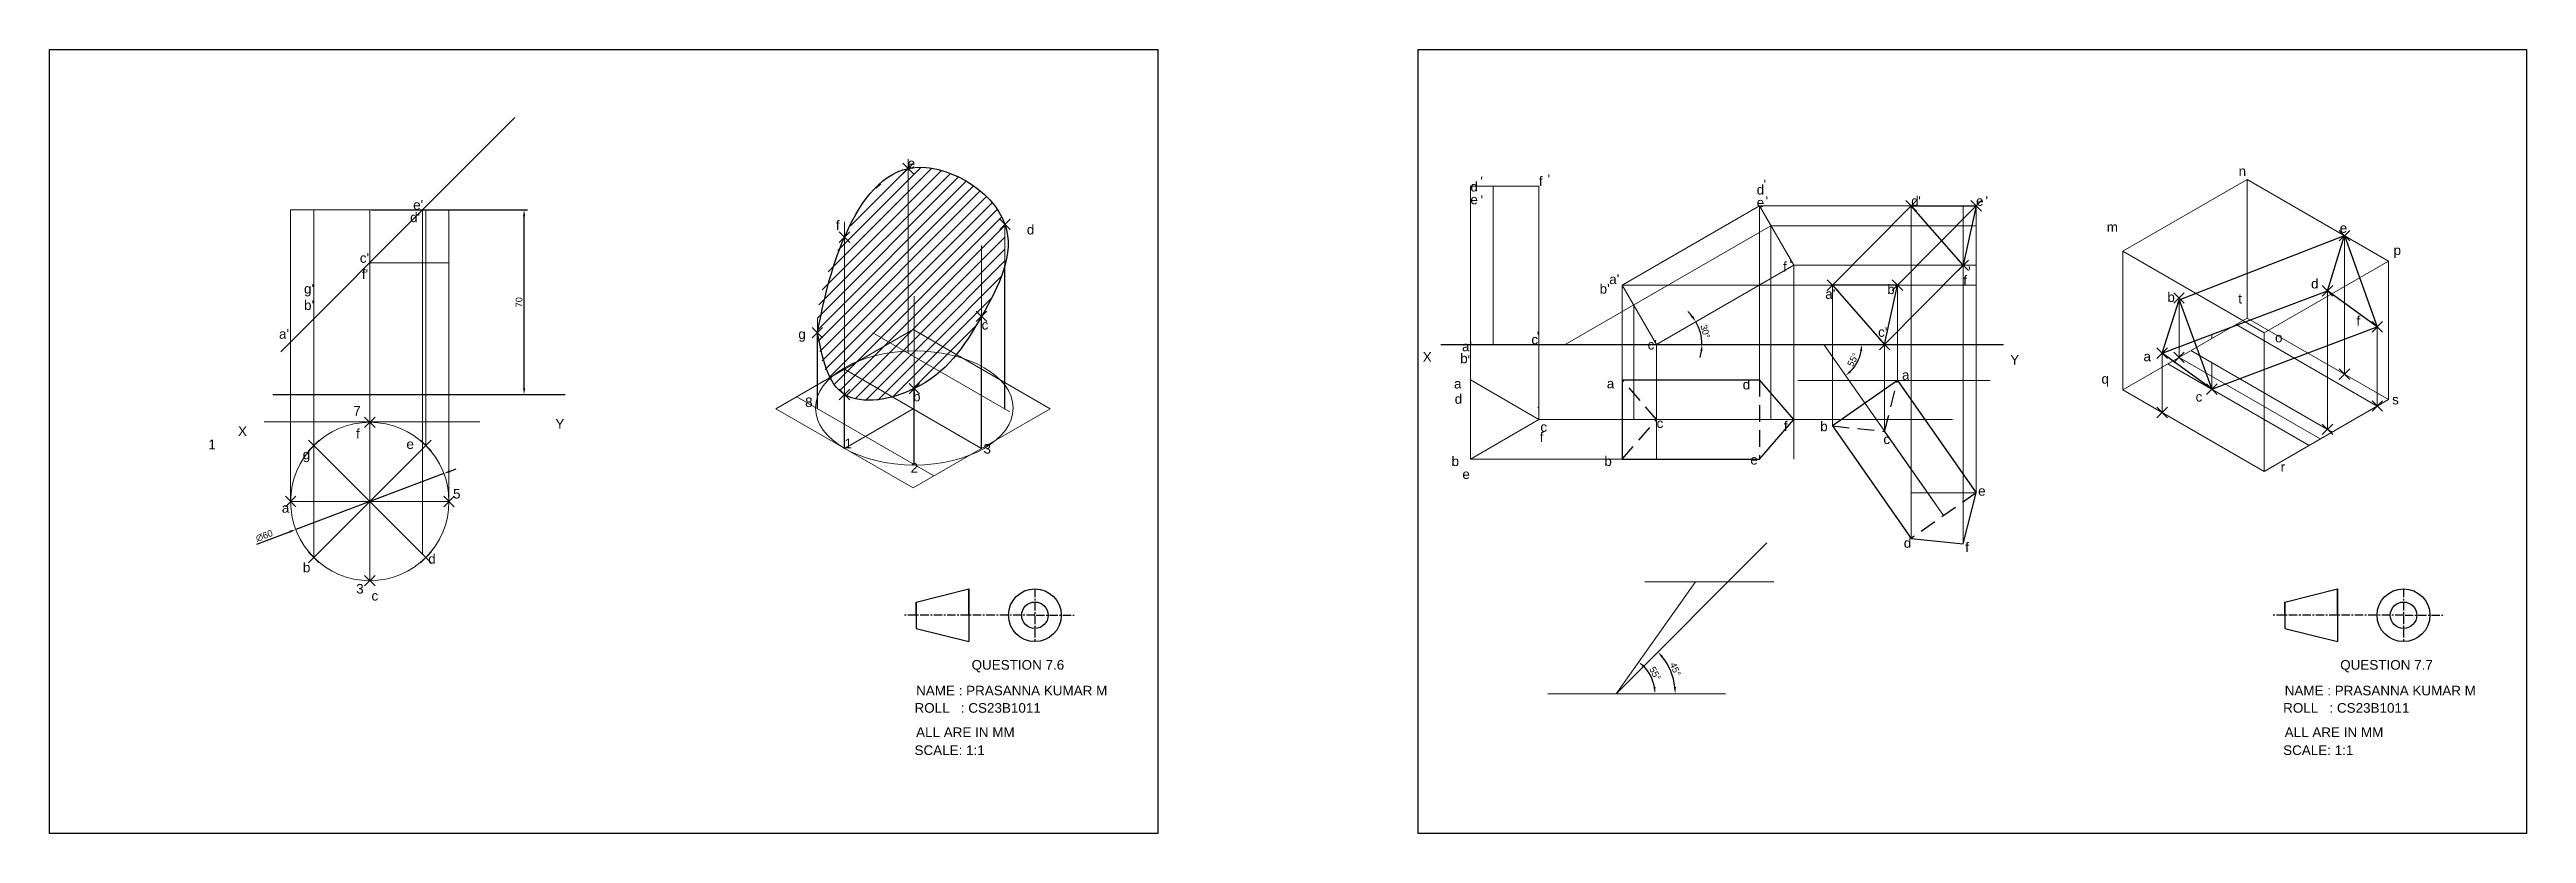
# Model space of a CAD drawing. Header units: millimetres. Extents: x -5 to 7830, y -5 to 1402.
# Drawn here: x 5088 to 6027, y 334 to 631 of the extents above; entities that cross this region are included whole.
import ezdxf

# ---------------------------------------------------------------- set-up
doc = ezdxf.new("R2010")
doc.units = ezdxf.units.MM
doc.header["$PDMODE"] = 3
doc.header["$PDSIZE"] = 2
doc.linetypes.add('CENTER', pattern=[50.8, 31.75, -6.35, 6.35, -6.35])
doc.linetypes.add('HIDDEN', pattern=[9.525, 6.35, -3.175])
doc.styles.get("Standard").update_dxf_attribs({"font": 'arial.ttf'})
doc.dimstyles.new('ISO-25', dxfattribs={"dimtxt": 2.5, "dimasz": 2.5, "dimexe": 1.25, "dimexo": 0.625, "dimtad": 1, "dimtxsty": 'Standard', "dimcen": 2.5, "dimadec": 0, "dimazin": 0, "dimtfac": 1, "dimtmove": 0, "dimatfit": 3, "dimfxl": 1, "dimarcsym": 0})

msp = doc.modelspace()

# ---------------------------------------------------------------- texts
for s, height, p in [('e', 3.647, (5413.043, 586.382)), ("'", 3.647, (5630.068, 579.549)), ('f', 3.647, (5652.278, 579.609)), ("'", 3.647, (5655.542, 580.357)), ("'", 3.647, (5737.416, 578.375)), ('n', 3.647, (5917.411, 583.41)), ("e'", 3.6468, (5225.657, 570.608)), ('d', 3.647, (5626.298, 577.526)), ('e', 3.647, (5626.298, 572.665)), ("'", 3.647, (5630.12, 572.452)), ('d', 3.647, (5734.8, 576.372)), ('e', 3.647, (5734.8, 571.511)), ("'", 3.647, (5738.124, 572.049)), ('d', 3.647, (5793.358, 572.109)), ("'", 3.647, (5796.036, 572.049)), ('e', 3.647, (5817.932, 572.109)), ("'", 3.647, (5821.473, 572.072)), ("d'", 3.6468, (5224.512, 565.892)), ('f', 3.647, (5385.84, 562.93)), ('d', 3.647, (5458.211, 561.246)), ('m', 3.647, (5867.447, 562.244)), ('e', 3.647, (5955.738, 561.868)), ("c'", 3.6468, (5205.441, 550.504)), ('p', 3.647, (5976.144, 553.445)), ("f'", 3.6468, (5206.201, 544.362)), ("a'", 3.6468, (5678.919, 542.447)), ('f', 3.647, (5744.762, 547.203)), ("'", 3.647, (5747.206, 547.914)), ('f', 3.647, (5813.096, 542.049)), ("'", 3.647, (5814.919, 545.455)), ('d', 3.647, (5944.868, 540.798)), ("g'", 3.6468, (5184.307, 538.843)), ("b'", 3.6468, (5184.307, 532.633)), ("b'", 3.6468, (5675.281, 538.813)), ("a'", 3.6468, (5760.777, 536.847)), ("b'", 3.6468, (5784.28, 538.664)), ('b', 3.647, (5890.42, 535.669)), ('t', 3.647, (5917.295, 535.085)), ('c', 3.647, (5441.068, 525.189)), ("c'", 3.6468, (5780.791, 522.46)), ('f', 3.647, (5962.082, 526.659)), ("a'", 3.6468, (5174.819, 521.737)), ('g', 3.647, (5371.613, 521.67)), ('X', 3.647, (5608.244, 513.022)), ('b', 3.647, (5622.455, 512.444)), ("a'", 3.6468, (5623.114, 517)), ('c', 3.647, (5649.408, 519.609)), ("'", 3.647, (5651.448, 520.781)), ("c'", 3.6468, (5693.453, 517.639)), ('o', 3.647, (5931.224, 520.366)), ("'", 3.647, (5625.246, 511.758)), ('a', 3.647, (5789.846, 506.196)), ('Y', 3.647, (5830.878, 511.968)), ('q', 3.647, (5865.444, 504.722)), ('a', 3.647, (5881.376, 513.193)), ('8', 3.647, (5374.203, 495.845)), ('b', 3.647, (5415.087, 498.012)), ('a', 3.647, (5620.095, 502.892)), ('d', 3.647, (5620.364, 497.089)), ('a', 3.647, (5677.994, 502.945)), ('d', 3.647, (5729.489, 502.536)), ('c', 3.647, (5901.123, 497.922)), ('s', 3.647, (5975.596, 496.855)), ('X', 3.647, (5159.294, 484.893)), ('7', 3.647, (5202.987, 492.635)), ('Y', 3.647, (5279.555, 487.671)), ('c', 3.647, (5652.833, 486.472)), ('c', 3.647, (5696.864, 487.905)), ('f', 3.647, (5745.095, 486.829)), ('b', 3.647, (5758.863, 486.707)), ('1', 3.647, (5148.028, 479.863)), ('g', 3.647, (5183.81, 476.053)), ('f', 3.647, (5203.998, 483.916)), ('e', 3.647, (5223.107, 479.984)), ('1', 3.647, (5389.106, 480.202)), ('3', 3.647, (5441.792, 478.223)), ('f', 3.647, (5652.597, 482.643)), ('c', 3.647, (5782.796, 481.827)), ('2', 3.647, (5414.189, 470.983)), ('b', 3.647, (5619.17, 473.498)), ('e', 3.647, (5623.251, 468.607)), ('b', 3.647, (5677.069, 473.55)), ('e', 3.647, (5732.376, 474.054)), ('r', 3.647, (5933.33, 471.345)), ('5', 3.647, (5240.782, 461.172)), ('e', 3.647, (5818.712, 462.261)), ('a', 3.647, (5175.888, 455.82)), ('d', 3.647, (5790.542, 442.537)), ('f', 3.647, (5813.801, 440.868)), ('b', 3.647, (5183.873, 433.235)), ('d', 3.647, (5231.379, 436.493)), ('3', 3.647, (5204.077, 425.182)), ('c', 3.647, (5209.868, 422.528)), ('QUESTION 7.6', 3.64682, (5437.283, 396.341)), ('QUESTION 7.7', 3.64682, (5955.924, 396.341)), ('NAME : PRASANNA KUMAR M', 3.64682, (5416.252, 386.606)), ('NAME : PRASANNA KUMAR M', 3.64682, (5934.893, 386.606)), ('ROLL   : CS23B1011', 3.64682, (5415.657, 380.029)), ('ROLL   : CS23B1011', 3.64682, (5934.299, 380.029)), ('SCALE: 1:1', 3.6468, (5415.657, 364.008)), ('ALL ARE IN MM', 3.64682, (5416.252, 370.819)), ('SCALE: 1:1', 3.6468, (5934.299, 364.008)), ('ALL ARE IN MM', 3.64682, (5934.893, 370.819))]:
    msp.add_text(s, height=height).set_placement(p)

# ---------------------------------------------------------------- blocks, each defined once
blk = doc.blocks.new('*D37')
at = {"color": 0, "linetype": 'ByBlock', "lineweight": -2, "transparency": 16777216}
for p, q in [((5237.29, 470.66), (5181.16, 449.46)), ((5239.63, 471.54), (5241.97, 472.43)), ((5166.42, 443.89), (5178.82, 448.58))]:
    blk.add_line(p, q, dxfattribs=at)
at = {"color": 0, "linetype": 'ByBlock', "lineweight": 5, "transparency": 16777216}
for points in [[(5239.49, 471.93), (5239.78, 471.15), (5237.29, 470.66)], [(5178.68, 448.97), (5178.97, 448.19), (5181.16, 449.46)]]:
    blk.add_solid(points, dxfattribs=at)
at = {"layer": 'Defpoints', "color": 0, "linetype": 'ByBlock', "lineweight": 5, "transparency": 16777216}
for p in [(5237.29, 470.66), (5181.16, 449.46)]:
    blk.add_point(p, dxfattribs=at)
at = {"color": 0, "linetype": 'ByBlock', "lineweight": 5, "transparency": 16777216, "insert": (5169.25, 447.07), "char_height": 2.5, "attachment_point": 5, "rotation": 20.68865}
blk.add_mtext('∅60', dxfattribs=at)
blk = doc.blocks.new('*D38')
at = {"color": 0, "linetype": 'ByBlock', "lineweight": -2, "transparency": 16777216}
for p, q in [((5209.85, 570.55), (5268.94, 570.55)), ((5267.69, 503.05), (5267.69, 568.05)), ((5209.85, 500.55), (5268.94, 500.55))]:
    blk.add_line(p, q, dxfattribs=at)
at = {"color": 0, "linetype": 'ByBlock', "lineweight": 5, "transparency": 16777216}
for points in [[(5267.28, 568.05), (5268.11, 568.05), (5267.69, 570.55)], [(5267.28, 503.05), (5268.11, 503.05), (5267.69, 500.55)]]:
    blk.add_solid(points, dxfattribs=at)
at = {"layer": 'Defpoints', "color": 0, "linetype": 'ByBlock', "lineweight": 5, "transparency": 16777216}
for p in [(5209.23, 570.55), (5267.69, 570.55), (5209.23, 500.55)]:
    blk.add_point(p, dxfattribs=at)
at = {"color": 0, "linetype": 'ByBlock', "lineweight": 5, "transparency": 16777216, "insert": (5265.79, 535.55), "char_height": 2.5, "attachment_point": 5, "rotation": 90}
blk.add_mtext('70', dxfattribs=at)
blk = doc.blocks.new('*D39')
at = {"color": 0, "linetype": 'ByBlock', "lineweight": -2, "transparency": 16777216}
for start, end in [(38.34222, 46.68445), (0, 30), (343.31555, 351.65778)]:
    blk.add_arc((5696.86, 519.55), 17.19, start, end, dxfattribs=at)
at = {"color": 0, "linetype": 'ByBlock', "lineweight": 18, "transparency": 16777216}
for points in [[(5710.69, 530.44), (5710, 529.98), (5711.75, 528.14)], [(5713.45, 517.09), (5714.28, 517.03), (5714.05, 519.55)]]:
    blk.add_solid(points, dxfattribs=at)
at = {"layer": 'Defpoints', "color": 0, "linetype": 'ByBlock', "lineweight": 18, "transparency": 16777216}
for p in [(5748.83, 549.55), (5615.08, 519.55), (5696.86, 519.55), (5713.79, 522.53), (5828.27, 519.55)]:
    blk.add_point(p, dxfattribs=at)
at = {"color": 0, "linetype": 'ByBlock', "lineweight": 18, "transparency": 16777216, "insert": (5715.3, 524.49), "char_height": 2.5, "attachment_point": 5, "rotation": 285}
blk.add_mtext('30°', dxfattribs=at)
blk = doc.blocks.new('*D40')
at = {"color": 0, "linetype": 'ByBlock', "lineweight": -2, "transparency": 16777216}
blk.add_arc((5760.24, 519.55), 14.35, 314.99737, 350.00263, dxfattribs=at)
at = {"color": 0, "linetype": 'ByBlock', "lineweight": 18, "transparency": 16777216}
for points in [[(5773.96, 517.1), (5774.79, 517.02), (5774.59, 519.55)], [(5770.66, 509.09), (5770.12, 509.72), (5768.47, 507.8)]]:
    blk.add_solid(points, dxfattribs=at)
at = {"layer": 'Defpoints', "color": 0, "linetype": 'ByBlock', "lineweight": 18, "transparency": 16777216}
for p in [(5615.08, 519.55), (5760.24, 519.55), (5828.27, 519.55), (5771.75, 510.98), (5802.8, 458.77)]:
    blk.add_point(p, dxfattribs=at)
at = {"color": 0, "linetype": 'ByBlock', "lineweight": 18, "transparency": 16777216, "insert": (5771.29, 513.8), "char_height": 2.5, "attachment_point": 5, "rotation": 62.5}
blk.add_mtext('55°', dxfattribs=at)
blk = doc.blocks.new('*D64')
at = {"color": 0, "linetype": 'ByBlock', "lineweight": -2, "transparency": 16777216}
blk.add_arc((5681.57, 387.23), 22.35, 6.41092, 38.58908, dxfattribs=at)
at = {"color": 0, "linetype": 'ByBlock', "lineweight": 5, "transparency": 16777216}
for points in [[(5698.73, 400.9), (5699.35, 401.45), (5697.37, 403.04)], [(5704.2, 389.75), (5703.36, 389.71), (5703.92, 387.23)]]:
    blk.add_solid(points, dxfattribs=at)
at = {"layer": 'Defpoints', "color": 0, "linetype": 'ByBlock', "lineweight": 5, "transparency": 16777216}
for p in [(5738.69, 444.36), (5655.61, 387.23), (5681.57, 387.23), (5703.16, 393.02), (5723.04, 387.23)]:
    blk.add_point(p, dxfattribs=at)
at = {"color": 0, "linetype": 'ByBlock', "lineweight": 18, "transparency": 16777216, "insert": (5703.97, 396.51), "char_height": 2.5, "attachment_point": 5, "rotation": 292.5}
blk.add_mtext('45°', dxfattribs=at)
blk = doc.blocks.new('*D65')
at = {"color": 0, "linetype": 'ByBlock', "lineweight": -2, "transparency": 16777216}
blk.add_arc((5681.57, 387.23), 14.7, 9.75278, 44.98283, dxfattribs=at)
at = {"color": 0, "linetype": 'ByBlock', "lineweight": 5, "transparency": 16777216}
for points in [[(5691.7, 397.31), (5692.24, 397.95), (5690.06, 399.24)], [(5696.47, 389.76), (5695.64, 389.69), (5696.27, 387.23)]]:
    blk.add_solid(points, dxfattribs=at)
at = {"layer": 'Defpoints', "color": 0, "linetype": 'ByBlock', "lineweight": 5, "transparency": 16777216}
for p in [(5711.57, 429.66), (5655.61, 387.23), (5681.57, 387.23), (5695.53, 391.84), (5723.04, 387.23)]:
    blk.add_point(p, dxfattribs=at)
at = {"color": 0, "linetype": 'ByBlock', "lineweight": 18, "transparency": 16777216, "insert": (5696.31, 394.87), "char_height": 2.5, "attachment_point": 5, "rotation": 297.36781}
blk.add_mtext('55°', dxfattribs=at)

# ---------------------------------------------------------------- dimensions: what is measured, and where the dimension line sits
at = {"linetype": 'ByBlock', "lineweight": 5}
dim = msp.add_linear_dim(base=(5267.693, 570.549), p1=(5209.229, 500.549), p2=(5209.229, 570.549), angle=90, dimstyle='ISO-25', dxfattribs=at)
dim.commit()
dim.dimension.update_dxf_attribs({"geometry": '*D38', "text_midpoint": (5265.792, 535.549)})
at = {"linetype": 'ByBlock', "lineweight": 18}
for base, line1, line2, picture, middle in [((5713.788, 522.533), ((5615.082, 519.549), (5828.273, 519.549)), ((5696.864, 519.549), (5748.825, 549.549)), '*D39', (5715.301, 524.49)), ((5771.752, 510.982), ((5760.245, 519.549), (5802.801, 458.773)), ((5615.082, 519.549), (5828.273, 519.549)), '*D40', (5771.288, 513.801)), ((5703.159, 393.02), ((5655.611, 387.234), (5723.04, 387.234)), ((5681.566, 387.234), (5738.689, 444.357)), '*D64', (5703.971, 396.514)), ((5695.531, 391.838), ((5655.611, 387.234), (5723.04, 387.234)), ((5681.566, 387.234), (5711.566, 429.66)), '*D65', (5696.309, 394.865))]:
    dim = msp.add_angular_dim_2l(base=base, line1=line1, line2=line2, dimstyle='ISO-25', dxfattribs=at)
    dim.commit()
    dim.dimension.update_dxf_attribs({"geometry": picture, "text_midpoint": middle})
at = {"linetype": 'ByBlock', "lineweight": 5}
dim = msp.add_diameter_dim_2p(p1=(5237.294, 470.659), p2=(5181.163, 449.462), dimstyle='ISO-25', dxfattribs=at)
dim.commit()
dim.dimension.update_dxf_attribs({"geometry": '*D37', "text_midpoint": (5169.949, 445.227), "dimtype": 163})

# ---------------------------------------------------------------- hatches: boundary and pattern name
at = {"linetype": 'ByBlock', "lineweight": 30}
h = msp.add_hatch(dxfattribs=at)
h.set_pattern_fill('ANSI31', color=0)
edge = h.paths.add_edge_path()
edge.add_spline(control_points=[(5449.94, 565.08), (5445.321, 578.185), (5426.491, 589.202), (5413.254, 586.26)], knot_values=[0, 0, 0, 0, 42.3606798, 42.3606798, 42.3606798, 42.3606798], degree=3, periodic=0)
edge.add_line((5413.254, 586.26), (5413.254, 524.144))
edge.add_line((5413.254, 524.144), (5415.087, 525.202))
edge.add_line((5415.087, 525.202), (5431.417, 515.774))
edge.add_spline(control_points=[(5431.417, 515.774), (5434.965, 520.105), (5438.031, 524.983), (5441.068, 530.202)], knot_values=[72.6209002, 72.6209002, 72.6209002, 72.6209002, 89.5345809, 89.5345809, 89.5345809, 89.5345809], degree=3, periodic=0)
edge.add_spline(control_points=[(5441.068, 530.202), (5444.629, 536.321), (5448.152, 542.908), (5449.94, 549.452)], knot_values=[89.5345809, 89.5345809, 89.5345809, 89.5345809, 109.3690848, 109.3690848, 109.3690848, 109.3690848], degree=3, periodic=0)
edge.add_line((5449.94, 549.452), (5449.94, 565.08))
edge = h.paths.add_edge_path()
edge.add_spline(control_points=[(5413.254, 586.26), (5402.152, 583.793), (5394.984, 571.508), (5389.106, 560.202)], knot_values=[0, 0, 0, 0, 35.5267193, 35.5267193, 35.5267193, 35.5267193], degree=3, periodic=0)
edge.add_line((5389.106, 560.202), (5389.106, 510.202))
edge.add_line((5389.106, 510.202), (5413.254, 524.144))
edge.add_line((5413.254, 524.144), (5413.254, 586.26))
edge = h.paths.add_edge_path()
edge.add_spline(control_points=[(5389.106, 560.202), (5383.735, 549.87), (5379.441, 540.356), (5378.836, 529.366)], knot_values=[203.4105648, 203.4105648, 203.4105648, 203.4105648, 235.8760354, 235.8760354, 235.8760354, 235.8760354], degree=3, periodic=0)
edge.add_line((5378.836, 529.366), (5378.836, 524.028))
edge.add_spline(control_points=[(5378.836, 524.028), (5379.157, 518.132), (5380.554, 511.753), (5383.346, 506.876)], knot_values=[0, 0, 0, 0, 16.6255229, 16.6255229, 16.6255229, 16.6255229], degree=3, periodic=0)
edge.add_line((5383.346, 506.876), (5389.106, 510.202))
edge.add_line((5389.106, 510.202), (5389.106, 560.202))
edge = h.paths.add_edge_path()
edge.add_line((5415.578, 514.918), (5406.427, 520.202))
edge.add_line((5406.427, 520.202), (5389.106, 510.202))
edge.add_line((5389.106, 510.202), (5407.391, 499.645))
edge.add_spline(control_points=[(5407.391, 499.645), (5410.232, 500.437), (5413.022, 501.536), (5415.578, 502.815)], knot_values=[44.0930802, 44.0930802, 44.0930802, 44.0930802, 52.1208416, 52.1208416, 52.1208416, 52.1208416], degree=3, periodic=0)
edge.add_line((5415.578, 502.815), (5415.578, 514.918))
edge = h.paths.add_edge_path()
edge.add_line((5415.578, 524.918), (5415.578, 514.918))
edge.add_line((5415.578, 514.918), (5425.248, 509.335))
edge.add_spline(control_points=[(5425.248, 509.335), (5427.488, 511.304), (5429.522, 513.461), (5431.417, 515.774)], knot_values=[63.586495, 63.586495, 63.586495, 63.586495, 72.6209002, 72.6209002, 72.6209002, 72.6209002], degree=3, periodic=0)
edge.add_line((5431.417, 515.774), (5415.578, 524.918))
h.paths.add_polyline_path([(5413.254, 524.144), (5406.427, 520.202), (5413.254, 516.26)], flags=17)
h.paths.add_polyline_path([(5415.578, 524.918), (5415.087, 525.202), (5413.254, 524.144), (5413.254, 516.26), (5415.578, 514.918)])
edge = h.paths.add_edge_path()
edge.add_line((5415.578, 514.918), (5415.578, 502.815))
edge.add_spline(control_points=[(5415.578, 502.815), (5419.229, 504.642), (5422.405, 506.837), (5425.248, 509.335)], knot_values=[52.1208416, 52.1208416, 52.1208416, 52.1208416, 63.586495, 63.586495, 63.586495, 63.586495], degree=3, periodic=0)
edge.add_line((5425.248, 509.335), (5415.578, 514.918))
edge = h.paths.add_edge_path()
edge.add_line((5389.106, 510.202), (5389.106, 500.624))
edge.add_spline(control_points=[(5389.106, 500.624), (5393.995, 497.625), (5400.831, 497.817), (5407.391, 499.645)], knot_values=[25.5587079, 25.5587079, 25.5587079, 25.5587079, 44.0930802, 44.0930802, 44.0930802, 44.0930802], degree=3, periodic=0)
edge.add_line((5407.391, 499.645), (5389.106, 510.202))
edge = h.paths.add_edge_path()
edge.add_line((5389.106, 510.202), (5383.346, 506.876))
edge.add_spline(control_points=[(5383.346, 506.876), (5384.847, 504.256), (5386.75, 502.069), (5389.106, 500.624)], knot_values=[16.6255229, 16.6255229, 16.6255229, 16.6255229, 25.5587079, 25.5587079, 25.5587079, 25.5587079], degree=3, periodic=0)
edge.add_line((5389.106, 500.624), (5389.106, 510.202))
h.paths.add_polyline_path([(5412.352, 585.632), (5416.566, 585.632), (5416.566, 589.774), (5412.352, 589.774)], flags=9)

# ---------------------------------------------------------------- linework, layer by layer
at = {"color": 0, "linetype": 'ByBlock', "lineweight": 30}
for p, q in [((5229.229, 570.549), (5264.175, 605.494)), ((5179.646, 520.966), (5175.49, 516.809))]:
    msp.add_line(p, q, dxfattribs=at)
at = {"color": 4, "linetype": 'ByBlock', "lineweight": 18}
for p, q in [((5413.254, 516.26), (5413.254, 589.774)), ((5449.94, 495.08), (5449.94, 565.08)), ((5441.068, 480.202), (5441.068, 557.113)), ((5415.578, 474.028), (5415.578, 537.857)), ((5378.836, 495.241), (5378.836, 529.366))]:
    msp.add_line(p, q, dxfattribs=at)
at = {"color": 7, "linetype": 'ByBlock', "lineweight": 5, "true_color": 0xffffff}
for p, q in [((5873.553, 554.879), (5920.647, 582.068)), ((5920.647, 529.568), (5920.647, 582.068)), ((5920.647, 582.068), (5974.175, 551.164)), ((5873.553, 502.379), (5873.553, 554.879)), ((5927.082, 523.974), (5873.553, 554.879)), ((5927.082, 523.974), (5974.175, 551.164)), ((5974.175, 498.664), (5974.175, 551.164)), ((5873.553, 502.379), (5920.647, 529.568)), ((5974.175, 498.664), (5920.647, 529.568)), ((5927.082, 471.474), (5927.082, 523.974)), ((5927.082, 471.474), (5873.553, 502.379)), ((5927.082, 471.474), (5974.175, 498.664))]:
    msp.add_line(p, q, dxfattribs=at)
at = {"linetype": 'ByBlock', "lineweight": 18}
for p, q in [((5626.298, 519.549), (5626.298, 579.549)), ((5652.278, 579.549), (5626.298, 579.549)), ((5634.958, 519.549), (5634.958, 579.549)), ((5652.278, 519.549), (5652.278, 579.549)), ((5389.106, 480.202), (5389.106, 566.085)), ((5683.874, 542.049), (5735.835, 572.049)), ((5688.204, 534.549), (5740.165, 564.549)), ((5748.825, 549.549), (5735.835, 572.049)), ((5735.835, 572.049), (5735.835, 506.136)), ((5735.835, 572.049), (5817.932, 572.049)), ((5740.165, 564.549), (5817.932, 564.549)), ((5740.165, 564.549), (5740.165, 491.136)), ((5793.358, 446.107), (5793.358, 572.049)), ((5813.096, 444.07), (5813.096, 572.049)), ((5817.932, 463.314), (5817.932, 572.049)), ((5662.223, 519.549), (5708.854, 546.472)), ((5696.864, 519.549), (5748.825, 549.549)), ((5748.825, 549.549), (5748.825, 476.136)), ((5748.825, 549.549), (5817.932, 549.549)), ((5683.874, 542.049), (5696.864, 519.549)), ((5683.874, 542.049), (5683.874, 476.136)), ((5683.874, 542.049), (5817.932, 542.049)), ((5763.554, 488.671), (5763.554, 542.049)), ((5788.129, 505.879), (5788.129, 542.049)), ((5688.204, 534.549), (5688.204, 491.136)), ((5363.126, 495.202), (5415.087, 525.202)), ((5415.087, 525.202), (5467.049, 495.202)), ((5626.298, 506.136), (5626.298, 519.549)), ((5626.298, 519.549), (5652.278, 519.549)), ((5652.278, 491.136), (5652.278, 519.549)), ((5696.864, 519.549), (5696.864, 476.136)), ((5760.245, 519.549), (5802.801, 458.773)), ((5783.292, 486.634), (5783.292, 519.549)), ((5389.106, 510.202), (5441.068, 480.202)), ((5415.087, 465.202), (5363.126, 495.202)), ((5415.087, 495.202), (5389.106, 480.202)), ((5467.049, 495.202), (5415.087, 465.202)), ((5651.893, 495.582), (5652.278, 495.805)), ((5652.278, 491.136), (5808.998, 491.136)), ((5783.292, 486.634), (5805.645, 454.711)), ((5626.298, 476.136), (5683.874, 476.136)), ((5681.566, 387.234), (5738.689, 444.357)), ((5681.566, 387.234), (5711.566, 429.66)), ((5692.348, 429.66), (5741.319, 429.66)), ((5655.611, 387.234), (5723.04, 387.234))]:
    msp.add_line(p, q, dxfattribs=at)
at = {"color": 0, "linetype": 'ByBlock', "lineweight": 18}
for p, q in [((5179.229, 570.549), (5239.229, 570.549)), ((5179.229, 460.06), (5179.229, 570.549)), ((5179.646, 520.966), (5229.229, 570.549)), ((5188.016, 500.549), (5188.016, 570.549)), ((5209.229, 500.549), (5209.229, 570.549)), ((5230.442, 500.549), (5230.442, 570.549)), ((5239.229, 460.06), (5239.229, 570.549)), ((5209.229, 500.549), (5209.229, 550.549)), ((5209.229, 550.549), (5239.229, 550.549)), ((5188.016, 481.274), (5188.016, 500.549)), ((5209.229, 430.06), (5209.229, 500.549)), ((5230.442, 481.274), (5230.442, 500.549)), ((5250.934, 490.305), (5169.191, 490.305)), ((5209.229, 460.06), (5188.016, 481.274)), ((5188.016, 481.274), (5230.442, 438.847)), ((5188.016, 438.847), (5230.442, 481.274)), ((5179.229, 460.06), (5239.229, 460.06))]:
    msp.add_line(p, q, dxfattribs=at)
at = {"color": 3, "linetype": 'ByBlock', "lineweight": 18}
for p, q in [((5229.229, 570.549), (5229.229, 440.06)), ((5209.229, 550.549), (5209.229, 430.06)), ((5188.016, 529.335), (5188.016, 438.847)), ((5179.229, 520.549), (5179.229, 460.06))]:
    msp.add_line(p, q, dxfattribs=at)
at = {"color": 7, "linetype": 'ByBlock', "lineweight": 30, "true_color": 0xffffff}
for p, q in [((5763.554, 542.049), (5793.358, 572.049)), ((5788.129, 542.049), (5817.932, 572.049)), ((5793.358, 572.049), (5817.932, 572.049)), ((5813.096, 549.549), (5793.358, 572.049)), ((5817.932, 572.049), (5813.096, 549.549)), ((5783.292, 519.549), (5813.096, 549.549)), ((5763.554, 542.049), (5783.292, 519.549)), ((5788.129, 542.049), (5763.554, 542.049)), ((5783.292, 519.549), (5788.129, 542.049))]:
    msp.add_line(p, q, dxfattribs=at)
at = {"color": 3, "linetype": 'ByBlock', "lineweight": 30}
for p, q in [((5894.836, 536.419), (5957.509, 560.786)), ((5951.128, 539.895), (5957.509, 560.786)), ((5957.509, 560.786), (5969.986, 526.245)), ((5449.94, 495.08), (5449.94, 549.452)), ((5888.455, 516.275), (5951.128, 539.895)), ((5888.455, 516.275), (5894.836, 536.419)), ((5894.836, 536.419), (5907.314, 502.625)), ((5969.986, 526.245), (5951.128, 539.895)), ((5441.068, 480.202), (5441.068, 530.202)), ((5907.314, 502.625), (5969.986, 526.245)), ((5378.836, 495.241), (5378.836, 524.028)), ((5907.314, 502.625), (5888.455, 516.275)), ((5389.106, 480.202), (5389.106, 500.624)), ((5415.578, 474.028), (5415.578, 502.815))]:
    msp.add_line(p, q, dxfattribs=at)
at = {"color": 4, "linetype": 'ByBlock', "lineweight": 5}
for p, q in [((5957.509, 508.286), (5957.509, 560.786)), ((5894.836, 514.666), (5894.836, 536.419)), ((5951.128, 487.395), (5951.128, 539.895)), ((5969.986, 496.245), (5969.986, 526.245)), ((5888.455, 493.775), (5888.455, 516.275)), ((5907.314, 521.87), (5907.314, 523.382)), ((5907.314, 502.625), (5907.314, 512.691))]:
    msp.add_line(p, q, dxfattribs=at)
at = {"color": 0, "linetype": 'ByBlock', "lineweight": 5}
for p, q in [((5916.458, 527.15), (5969.986, 496.245)), ((5899.364, 517.281), (5952.893, 486.376)), ((5890.647, 512.248), (5944.175, 481.343)), ((5894.836, 514.666), (5948.364, 483.761))]:
    msp.add_line(p, q, dxfattribs=at)
at = {"color": 2, "linetype": 'ByBlock', "lineweight": 18}
for p, q in [((5399.919, 523.959), (5451.773, 494.021)), ((5823.214, 505.879), (5750.376, 505.879))]:
    msp.add_line(p, q, dxfattribs=at)
for p, q in [((5615.082, 519.549), (5828.273, 519.549)), ((5172.52, 500.549), (5283.274, 500.549)), ((5416.271, 421.965), (5436.271, 426.965)), ((5436.271, 416.965), (5436.271, 426.965)), ((5436.271, 426.965), (5436.271, 406.965)), ((5934.913, 421.965), (5954.913, 426.965)), ((5954.913, 416.965), (5954.913, 426.965)), ((5954.913, 426.965), (5954.913, 406.965)), ((5416.271, 416.965), (5416.271, 421.965)), ((5416.271, 421.965), (5416.271, 411.965)), ((5934.913, 416.965), (5934.913, 421.965)), ((5934.913, 421.965), (5934.913, 411.965)), ((5416.271, 411.965), (5436.271, 406.965)), ((5934.913, 411.965), (5954.913, 406.965))]:
    msp.add_line(p, q)
at = {"color": 40, "linetype": 'ByBlock', "lineweight": 18, "true_color": 0xf8d731}
msp.add_line((5371.015, 499.757), (5422.976, 469.757), dxfattribs=at)
at = {"linetype": 'HIDDEN', "lineweight": 30}
for p, q in [((5696.864, 491.136), (5683.874, 506.136)), ((5735.835, 506.136), (5735.835, 476.136)), ((5783.292, 486.634), (5788.129, 505.879)), ((5683.874, 476.136), (5696.864, 491.136)), ((5763.554, 488.671), (5783.292, 486.634)), ((5817.932, 463.314), (5793.358, 446.107))]:
    msp.add_line(p, q, dxfattribs=at)
at = {"linetype": 'ByBlock', "lineweight": 30}
for p, q in [((5683.874, 506.136), (5683.874, 476.136)), ((5683.874, 506.136), (5735.835, 506.136)), ((5748.825, 491.136), (5735.835, 506.136)), ((5788.129, 505.879), (5763.554, 488.671)), ((5788.129, 505.879), (5817.932, 463.314)), ((5735.835, 476.136), (5748.825, 491.136)), ((5763.554, 488.671), (5793.358, 446.107)), ((5683.874, 476.136), (5735.835, 476.136)), ((5813.096, 444.07), (5817.932, 463.314)), ((5793.358, 446.107), (5813.096, 444.07))]:
    msp.add_line(p, q, dxfattribs=at)
at = {"color": 2, "linetype": 'ByBlock', "lineweight": 15}
msp.add_line((5817.932, 463.314), (5793.358, 463.314), dxfattribs=at)
at = {"linetype": 'CENTER', "ltscale": 0.1}
for p, q in [((5461.271, 426.965), (5461.271, 406.965)), ((5979.913, 426.965), (5979.913, 406.965)), ((5416.271, 416.965), (5411.724, 416.965)), ((5436.271, 416.965), (5416.271, 416.965)), ((5461.271, 416.965), (5436.271, 416.965)), ((5461.716, 417.03), (5476.114, 417.03)), ((5934.913, 416.965), (5930.365, 416.965)), ((5954.913, 416.965), (5934.913, 416.965)), ((5979.913, 416.965), (5954.913, 416.965)), ((5980.358, 417.03), (5994.755, 417.03))]:
    msp.add_line(p, q, dxfattribs=at)
for points in [[(5087.865, 631.296), (5507.865, 631.296), (5507.865, 334.296), (5087.865, 334.296)], [(5606.506, 631.296), (6026.506, 631.296), (6026.506, 334.296), (5606.506, 334.296)]]:
    msp.add_lwpolyline(points, close=True)
at = {"linetype": 'ByBlock', "lineweight": 18}
msp.add_lwpolyline([(5626.298, 506.136), (5626.298, 476.136), (5652.278, 491.136)], close=True, dxfattribs=at)
at = {"color": 0, "linetype": 'ByBlock', "lineweight": 18}
msp.add_circle((5209.229, 460.06), 30, dxfattribs=at)
for centre, radius in [((5461.271, 416.965), 10), ((5979.913, 416.965), 10), ((5461.271, 416.965), 5), ((5979.913, 416.965), 5)]:
    msp.add_circle(centre, radius)
at = {"color": 3, "linetype": 'ByBlock', "lineweight": 5}
msp.add_ellipse((5415.578, 495.485), major_axis=(-37.437, 0), ratio=0.5773503, dxfattribs=at)
at = {"color": 3, "linetype": 'ByBlock', "lineweight": 30}
msp.add_spline([(5378.836, 524.028), (5389.106, 500.624), (5415.578, 502.815), (5441.068, 530.202), (5449.94, 565.08), (5413.254, 586.26), (5389.106, 560.202), (5378.836, 524.028)], degree=3, dxfattribs=at)
at = {"color": 4, "linetype": 'ByBlock', "lineweight": 18}
for p in [(5413.254, 586.26), (5449.94, 565.08), (5389.106, 560.202), (5378.836, 524.028), (5441.068, 530.202), (5389.106, 500.624), (5415.578, 502.815)]:
    msp.add_point(p, dxfattribs=at)
at = {"color": 2, "linetype": 'ByBlock', "lineweight": 18}
for p in [(5793.358, 572.049), (5817.932, 572.049), (5813.096, 549.549), (5763.554, 542.049), (5788.129, 542.049), (5783.292, 519.549)]:
    msp.add_point(p, dxfattribs=at)
at = {"color": 3, "linetype": 'ByBlock', "lineweight": 5}
for p in [(5957.509, 560.786), (5894.836, 537.166), (5951.128, 539.895), (5969.986, 526.245), (5888.455, 516.275), (5907.314, 502.625)]:
    msp.add_point(p, dxfattribs=at)
at = {"color": 7, "linetype": 'ByBlock', "lineweight": 5, "true_color": 0xffffff}
for p in [(5894.836, 514.666), (5957.509, 508.286), (5969.986, 496.245), (5951.128, 487.395)]:
    msp.add_point(p, dxfattribs=at)
at = {"color": 0, "linetype": 'ByBlock', "lineweight": 5}
for p in [(5907.314, 502.625), (5888.455, 493.775)]:
    msp.add_point(p, dxfattribs=at)
at = {"color": 0, "linetype": 'ByBlock', "lineweight": 18}
for p in [(5209.229, 490.06), (5188.016, 481.274), (5230.442, 481.274), (5179.229, 460.06), (5239.229, 460.06), (5188.016, 438.847), (5209.229, 430.06), (5230.442, 438.847)]:
    msp.add_point(p, dxfattribs=at)

msp.set_redraw_order([(e.dxf.handle, doc.entitydb.next_handle()) for e in msp.query("TEXT MTEXT ATTDEF DIMENSION ARC_DIMENSION")])  # texts and dimensions are drawn at this point

doc.saveas('drawing.dxf')
